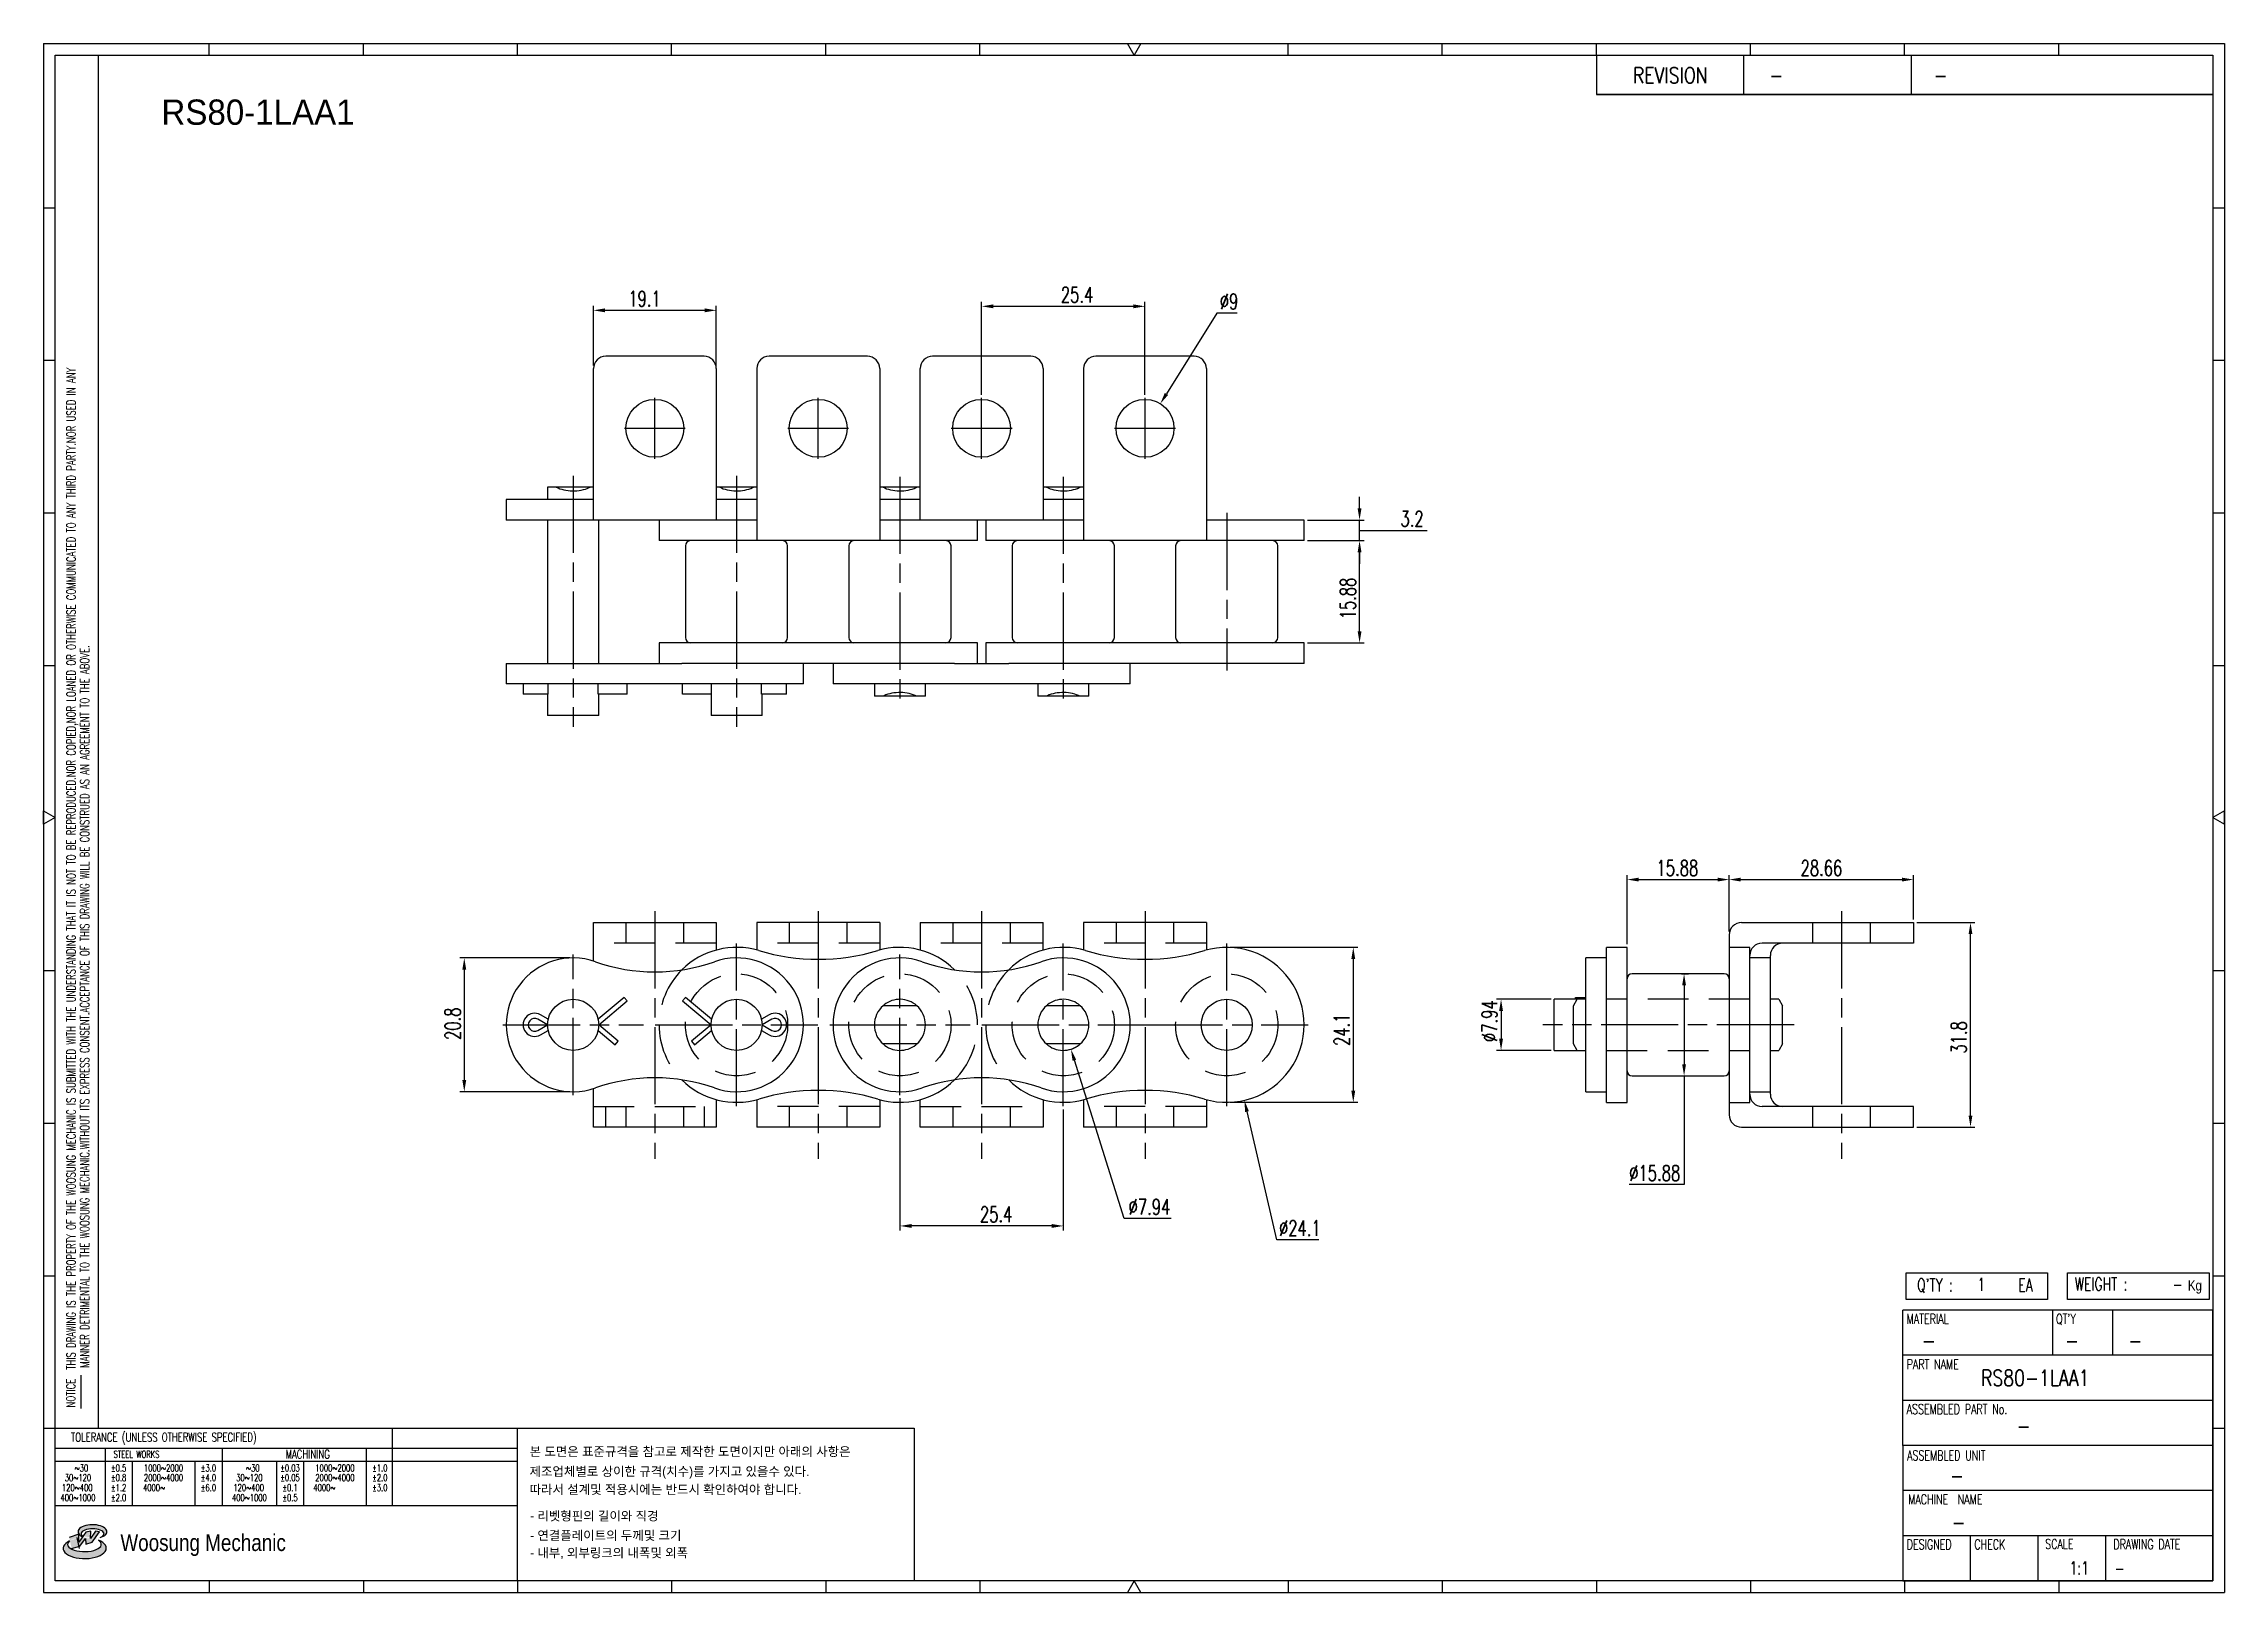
# Model space of a CAD drawing. Header units: millimetres. Extents: x 1499 to 1838, y 1925 to 2166.
import ezdxf
from ezdxf.enums import TextEntityAlignment as Align

# ---------------------------------------------------------------- set-up
doc = ezdxf.new("R2010")
doc.units = ezdxf.units.MM
doc.linetypes.add('AM_ISO08W050', pattern=[18, 12, -1.5, 3, -1.5])
doc.linetypes.add('HIDDEN', pattern=[9.525, 6.35, -3.175])
doc.layers.add('CL1', color=4, linetype='AM_ISO08W050', lineweight=25)
for name, color, linetype in [('HID-02', 1, 'HIDDEN'), ('S-DIM', 7, 'Continuous'), ('TITLE', 7, 'Continuous'), ('도면레이아웃', 7, 'Continuous')]:
    doc.layers.add(name, color=color, linetype=linetype)
doc.styles.add('HAN', font='ROMANS.shx', dxfattribs={"width": 0.7, "bigfont": 'whgtxt.shx'})
doc.styles.add('HKD_ST2', font='romans.shx', dxfattribs={"width": 0.7, "height": 4, "bigfont": '@extfont2.shx'})
doc.styles.add('HSG', font='SIMPLEX.shx', dxfattribs={"width": 0.7, "bigfont": 'HSG.shx'})
doc.styles.add('MtXpl_', font='Gulim.ttf')
doc.styles.add('SLDTEXTSTYLE4', font='arial.ttf', dxfattribs={"width": 0.8})
doc.styles.get("Standard").update_dxf_attribs({"font": 'arial.ttf'})
doc.dimstyles.new('APP1.0', dxfattribs={"dimtxt": 2.4, "dimasz": 1.8, "dimexe": 0.7, "dimexo": 0.5, "dimgap": 0.6, "dimtad": 1, "dimtoh": 1, "dimrnd": 0.01, "dimzin": 9, "dimdsep": 46, "dimtxsty": 'HSG', "dimcen": 0, "dimclrd": 1, "dimclre": 1, "dimclrt": 256, "dimazin": 2, "dimtp": 1, "dimtm": 1, "dimtfac": 0.5, "dimtofl": 0, "dimtmove": 0, "dimatfit": 3, "dimfxl": 0, "dimtvp": 1, "dimtolj": 2, "dimlwd": -1, "dimlwe": -1, "dimarcsym": 0})

msp = doc.modelspace()

# ---------------------------------------------------------------- texts
at = {"color": 254, "style": 'MtXpl_'}
msp.add_text('RS80-1LAA1', height=3.9333, dxfattribs=at).set_placement((1517.41, 2152.934))
at = {"style": 'HAN', "width": 0.8}
msp.add_text('RS80-1LAA1', height=2.456, dxfattribs=at).set_placement((1800.302, 1956.88))

# ---------------------------------------------------------------- blocks, each defined once
blk = doc.blocks.new('REFGZDFG')
at = {"layer": '도면레이아웃'}
h = blk.add_hatch(color=10, dxfattribs=at)
h.paths.add_polyline_path([(-2.958, 54.547), (-2.947, 54.321), (-2.705, 54.394), (-2.41, 54.81), (-2.567, 54.836), (-2.76, 54.536), (-2.746, 54.828), (-2.954, 54.792), (-3.228, 54.401), (-3.224, 54.712), (-3.603, 54.58), (-3.509, 54.142), (-3.18, 54.233)])
edge = h.paths.add_edge_path()
edge.add_ellipse((-2.688, 54.809), major_axis=(-0.568, 0), ratio=0.487785, start_angle=122.36065, end_angle=403.39574)
edge.add_line((-3.1, 54.619), (-3.092, 54.637))
edge.add_ellipse((-2.685, 54.726), major_axis=(-0.454, 0), ratio=0.444396, start_angle=131.58977, end_angle=386.19408, ccw=False)
edge = h.paths.add_edge_path()
edge.add_ellipse((-2.992, 54.158), major_axis=(-0.851, 0), ratio=0.480113, start_angle=314.67633, end_angle=590.85213)
edge.add_ellipse((-3.004, 54.312), major_axis=(-0.666, 0), ratio=0.43311, start_angle=331.7024, end_angle=574.42495, ccw=False)
at = {"color": 140}
for p, q in [((-4.614, 113.51), (81.404, 113.51)), ((-4.614, 113.51), (-4.614, 52.416)), ((56.632, 113.054), (56.632, 111.501)), ((62.43, 113.054), (62.43, 111.501)), ((69.046, 113.054), (69.046, 111.501)), ((81.404, 113.51), (81.404, 52.416)), ((80.948, 111.501), (56.632, 111.501)), ((56.632, 111.501), (80.948, 111.501)), ((80.948, 111.501), (80.948, 100.888)), ((68.846, 63.974), (68.846, 65.02)), ((68.846, 65.02), (74.432, 65.02)), ((74.432, 65.02), (74.432, 63.974)), ((75.222, 63.974), (75.222, 65.02)), ((75.222, 65.02), (80.808, 65.02)), ((80.808, 65.02), (80.808, 63.974)), ((74.432, 63.974), (68.846, 63.974)), ((80.808, 63.974), (75.222, 63.974)), ((68.724, 58.21), (68.724, 63.547)), ((80.948, 63.547), (68.724, 63.547)), ((74.618, 63.547), (74.618, 61.768)), ((76.99, 63.547), (76.99, 61.768)), ((80.948, 58.21), (80.948, 63.547)), ((80.948, 61.768), (68.724, 61.768)), ((80.948, 59.989), (68.724, 59.989)), ((68.724, 58.21), (68.724, 52.872)), ((80.948, 58.21), (68.724, 58.21)), ((80.948, 52.872), (80.948, 58.21)), ((80.948, 56.43), (68.724, 56.43)), ((80.948, 54.651), (68.724, 54.651)), ((71.393, 52.872), (71.393, 54.651)), ((74.062, 52.872), (74.062, 54.651)), ((76.731, 52.872), (76.731, 54.651)), ((68.724, 52.872), (80.948, 52.872)), ((-4.614, 52.416), (81.404, 52.416))]:
    blk.add_line(p, q, dxfattribs=at)
at = {"color": 2}
for p, q in [((-2.45, 58.89), (-2.45, 113.054)), ((-4.158, 58.89), (14.079, 58.89)), ((9.14, 58.89), (9.14, 55.84)), ((14.079, 52.872), (14.079, 58.89)), ((-4.158, 58.099), (14.079, 58.099)), ((-2.192, 58.099), (-2.192, 55.84)), ((2.422, 58.113), (2.422, 55.84)), ((8.11, 58.099), (8.11, 55.84)), ((-4.158, 57.59), (14.079, 57.59)), ((-1.119, 57.59), (-1.119, 55.84)), ((1.349, 57.59), (1.349, 55.84)), ((4.569, 57.59), (4.569, 55.84)), ((5.642, 57.604), (5.642, 55.84)), ((-4.158, 55.84), (14.079, 55.84))]:
    blk.add_line(p, q, dxfattribs=at)
for p, q in [((14.079, 113.054), (14.079, 113.51)), ((20.158, 113.054), (20.158, 113.51)), ((26.237, 113.054), (26.237, 113.51)), ((32.316, 113.054), (32.316, 113.51)), ((44.474, 113.054), (44.474, 113.51)), ((50.553, 113.054), (50.553, 113.51)), ((56.632, 113.054), (56.632, 113.51)), ((62.711, 113.054), (62.711, 113.51)), ((68.79, 113.054), (68.79, 113.51)), ((74.869, 113.054), (74.869, 113.51)), ((-4.614, 107.036), (-4.158, 107.036)), ((80.948, 107.036), (81.404, 107.036)), ((-4.614, 101.018), (-4.158, 101.018)), ((80.948, 101.018), (81.404, 101.018)), ((-4.614, 95), (-4.158, 95)), ((80.948, 95), (81.404, 95)), ((-4.614, 88.981), (-4.158, 88.981)), ((80.948, 88.981), (81.404, 88.981)), ((-4.614, 76.945), (-4.158, 76.945)), ((80.948, 76.945), (81.404, 76.945)), ((-4.614, 70.927), (-4.158, 70.927)), ((80.948, 70.927), (81.404, 70.927)), ((-4.614, 64.908), (-4.158, 64.908)), ((80.948, 64.908), (81.404, 64.908)), ((-3.136, 59.666), (-3.136, 60.983)), ((-4.614, 58.89), (-4.158, 58.89)), ((80.948, 58.89), (81.404, 58.89)), ((1.921, 52.872), (1.921, 52.416)), ((8, 52.872), (8, 52.416)), ((14.079, 52.872), (14.079, 52.416)), ((20.158, 52.872), (20.158, 52.416)), ((26.237, 52.872), (26.237, 52.416)), ((32.316, 52.872), (32.316, 52.416)), ((62.711, 52.872), (62.711, 52.416)), ((68.79, 52.872), (68.79, 52.416)), ((74.869, 52.872), (74.869, 52.416))]:
    blk.add_line(p, q)
at = {"color": 140}
for points in [[(-4.158, 113.054), (80.948, 113.054), (80.948, 52.872), (-4.158, 52.872)], [(14.079, 58.89), (29.726, 58.89), (29.726, 52.872), (14.079, 52.872)]]:
    blk.add_lwpolyline(points, close=True, dxfattribs=at)
for points in [[(38.395, 113.054), (38.132, 113.51), (38.658, 113.51)], [(-4.158, 82.989), (-4.614, 82.726), (-4.614, 83.252)], [(80.948, 82.989), (81.404, 82.726), (81.404, 83.252)], [(38.395, 52.872), (38.132, 52.416), (38.658, 52.416)]]:
    blk.add_lwpolyline(points, close=True)
at = {"layer": '도면레이아웃'}
for p, q in [((-3.224, 54.712), (-3.603, 54.58)), ((-3.509, 54.142), (-3.18, 54.233)), ((-3.3, 54.58), (-3.207, 54.142)), ((-3.3, 54.58), (-3.3, 54.58)), ((-2.954, 54.792), (-3.228, 54.401)), ((-3.228, 54.401), (-3.224, 54.712)), ((-3.18, 54.233), (-2.958, 54.547)), ((-3.092, 54.637), (-3.1, 54.619)), ((-2.958, 54.547), (-2.947, 54.321)), ((-2.746, 54.828), (-2.954, 54.792)), ((-2.947, 54.321), (-2.705, 54.394)), ((-2.567, 54.836), (-2.76, 54.536)), ((-2.76, 54.536), (-2.746, 54.828)), ((-2.705, 54.394), (-2.41, 54.81)), ((-2.41, 54.81), (-2.567, 54.836))]:
    blk.add_line(p, q, dxfattribs=at)
for centre, major_axis, ratio, start_param, end_param in [((-2.688, 54.809), (-0.568, 0), 0.487785, 2.135596, 7.040584), ((-2.992, 54.158), (-0.851, 0), 0.480113, 5.492138, 10.312315), ((-3.004, 54.312), (-0.666, 0), 0.43311, 5.789299, 10.025607), ((-2.685, 54.726), (-0.454, 0), 0.444396, 2.296675, 6.740358)]:
    blk.add_ellipse(centre, major_axis=major_axis, ratio=ratio, start_param=start_param, end_param=end_param, dxfattribs=at)
for s, height, style, width, p in [('REVISION', 0.6231, 'HAN', 0.8, (58.077, 111.949)), ('-', 0.623, 'HAN', 0.8, (63.455, 111.949)), ('-', 0.623, 'HAN', 0.8, (69.94, 111.949)), ("Q'TY : ", 0.5094, 'HKD_ST2', 0.7, (69.284, 64.287)), ('1', 0.509, 'HKD_ST2', 0.7, (71.66, 64.311)), ('EA', 0.5094, 'HKD_ST2', 0.7, (73.277, 64.287)), ('WEIGHT : ', 0.5094, 'HKD_ST2', 0.7, (75.501, 64.323)), ('-', 0.623, 'HAN', 0.8, (69.468, 62.037)), ('-', 0.623, 'HAN', 0.8, (75.114, 62.037)), ('-', 0.623, 'HAN', 0.8, (77.618, 62.037)), ('-', 0.623, 'HAN', 0.8, (73.209, 58.664)), ('-', 0.623, 'HAN', 0.8, (70.583, 56.706)), ('-', 0.623, 'HAN', 0.8, (70.645, 54.872)), ('1:1', 0.5094, 'HKD_ST2', 0.7, (75.295, 53.121)), ('-', 0.509, 'HKD_ST2', 0.7, (77.07, 53.109))]:
    blk.add_text(s, height=height, dxfattribs=dict(style=style, width=width)).set_placement(p)
at = {"color": 6, "style": 'HKD_ST2', "width": 0.7}
for s, p in [(' THIS DRAWING IS THE PROPERTY OF THE WOOSUNG MECHANIC IS SUBMITTED WITH THE UNDERSTANDING THAT IT IS NOT TO BE REPRODUCED.NOR COPIED,NOR LOANED OR OTHERWISE COMMUNICATED TO ANY THIRD PARTY.NOR USED IN ANY', (-3.355, 61.029)), ('MANNER DETRIMENTAL TO THE WOOSUNG MECHANIC.WITHOUT ITS EXPRESS CONSENT.ACCEPTANCE OF THIS DRAWING WILL BE CONSTRUED AS AN AGREEMENT TO THE ABOVE.', (-2.82, 61.276))]:
    blk.add_text(s, height=0.350152, rotation=90, dxfattribs=at).set_placement(p)
at = {"style": 'HKD_ST2', "width": 0.7}
blk.add_text('-', height=0.509, dxfattribs=at).set_placement((79.754, 64.323), align=Align.RIGHT)
at = {"color": 254, "style": 'HKD_ST2', "width": 0.7}
for s, height, p in [('MATERIAL', 0.3918, (68.873, 63.399)), ("QT'Y", 0.3918, (74.766, 63.399)), ('PART NAME', 0.3918, (68.873, 61.608)), ('ASSEMBLED PART No.', 0.39184, (68.873, 59.84)), ('ASSEMBLED UNIT', 0.39184, (68.89, 58.014)), ('MACHINE  NAME', 0.39184, (68.935, 56.282)), ('DESIGNED', 0.3918, (68.873, 54.503)), ('CHECK', 0.3918, (71.541, 54.503)), ('SCALE', 0.3918, (74.337, 54.521)), ('DRAWING DATE', 0.39184, (77.026, 54.509))]:
    blk.add_text(s, height=height, dxfattribs=at).set_placement(p, align=Align.TOP_LEFT)
at = {"style": 'HKD_ST2', "width": 0.7}
blk.add_text('NOTICE', height=0.3502, rotation=90, dxfattribs=at).set_placement((-3.367, 59.71))
blk.add_text('TOLERANCE (UNLESS OTHERWISE SPECIFIED)', height=0.35015, dxfattribs=at).set_placement((0.126, 58.538), align=Align.MIDDLE_CENTER)
at = {"color": 4, "style": 'HKD_ST2', "width": 0.7}
for s, height, p in [('STEEL WORKS', 0.28012, (-0.948, 57.865)), ('MACHINING', 0.3502, (5.803, 57.867)), ('%%P0.5', 0.2801, (-1.656, 57.322)), ('%%P0.8', 0.2801, (-1.656, 56.945)), ('%%P3.0', 0.2801, (1.886, 57.322)), ('%%P4.0', 0.2801, (1.886, 56.945)), ('%%P0.03', 0.2801, (5.105, 57.322)), ('%%P0.05', 0.2801, (5.105, 56.945)), ('%%P1.0', 0.2801, (8.647, 57.322)), ('%%P2.0', 0.2801, (8.647, 56.945)), ('%%P1.2', 0.2801, (-1.656, 56.551)), ('%%P2.0', 0.2801, (-1.656, 56.149)), ('%%P6.0', 0.2801, (1.886, 56.551)), ('%%P0.1', 0.2801, (5.105, 56.551)), ('%%P0.5', 0.2801, (5.105, 56.149)), ('%%P3.0', 0.2801, (8.647, 56.551))]:
    blk.add_text(s, height=height, dxfattribs=at).set_placement(p, align=Align.MIDDLE)
at = {"color": 140, "style": 'MtXpl_'}
for s, p in [('본 도면은 표준규격을 참고로 제작한 도면이지만 아래의 사항은', (14.554, 57.794)), ('제조업체별로 상이한 규격(치수)를 가지고 있을수 있다.', (14.554, 57.01)), ('따라서 설계및 적용시에는 반드시 확인하여야 합니다.', (14.554, 56.297)), ('- 리벳형핀의 길이와 직경', (14.574, 55.252)), ('- 연결플레이트의 두께및 크기', (14.574, 54.485)), ('- 내부, 외부링크의 내폭및 외폭', (14.574, 53.798))]:
    blk.add_text(s, height=0.36, dxfattribs=at).set_placement(p)
at = {"color": 4, "style": 'HKD_ST2', "width": 0.7}
for s, height, p in [('30%%126120', 0.2801, (-3.259, 56.945)), ('%%12630', 0.2801, (-3.124, 57.322)), ('2000%%1264000', 0.28012, (0.115, 56.945)), ('1000%%1262000', 0.28012, (0.115, 57.322)), ('30%%126120', 0.2801, (3.502, 56.945)), ('%%12630', 0.2801, (3.637, 57.322)), ('2000%%1264000', 0.28012, (6.876, 56.945)), ('1000%%1262000', 0.28012, (6.876, 57.322)), ('400%%1261000', 0.28012, (-3.259, 56.149)), ('120%%126400', 0.28012, (-3.287, 56.551)), ('4000%%126', 0.2801, (-0.256, 56.551)), ('400%%1261000', 0.28012, (3.502, 56.149)), ('120%%126400', 0.28012, (3.474, 56.551)), ('4000%%126', 0.2801, (6.462, 56.551))]:
    blk.add_text(s, height=height, dxfattribs=at).set_placement(p, align=Align.MIDDLE_CENTER)
at = {"color": 1, "style": 'SLDTEXTSTYLE4', "width": 0.8}
blk.add_text('Woosung Mechanic', height=0.66493, dxfattribs=at).set_placement((-1.585, 54.047))
at = {"layer": 'TITLE', "width": 0.8}
blk.add_text('Kg', height=0.4067, dxfattribs=at).set_placement((79.963, 64.323))
blk = doc.blocks.new('*D4')
at = {"layer": 'Defpoints', "color": 0, "transparency": 16777216}
for p in [(1695.07, 2088.28), (1703.68, 2088.28), (1695.07, 2072.4)]:
    blk.add_point(p, dxfattribs=at)
at = {"layer": 'S-DIM', "color": 1, "transparency": 16777216}
for p, q in [((1695.57, 2088.28), (1704.38, 2088.28)), ((1703.68, 2074.2), (1703.68, 2086.48)), ((1695.57, 2072.4), (1704.38, 2072.4))]:
    blk.add_line(p, q, dxfattribs=at)
for points in [[(1703.38, 2086.48), (1703.98, 2086.48), (1703.68, 2088.28)], [(1703.38, 2074.2), (1703.98, 2074.2), (1703.68, 2072.4)]]:
    blk.add_solid(points, dxfattribs=at)
at = {"layer": 'S-DIM', "transparency": 16777216, "insert": (1701.88, 2079.28), "char_height": 2.4, "attachment_point": 5, "rotation": 90, "style": 'HSG'}
blk.add_mtext('\\A2;15.88', dxfattribs=at)
blk = doc.blocks.new('*D5')
at = {"layer": 'Defpoints', "color": 0, "transparency": 16777216}
for p in [(1695.07, 2091.48), (1703.68, 2091.48), (1695.07, 2088.28)]:
    blk.add_point(p, dxfattribs=at)
at = {"layer": 'S-DIM', "color": 1, "transparency": 16777216}
for p, q in [((1703.68, 2093.28), (1703.68, 2095.08)), ((1695.57, 2091.48), (1704.38, 2091.48)), ((1703.68, 2088.28), (1703.68, 2091.48)), ((1703.68, 2089.88), (1709.48, 2089.88)), ((1709.48, 2089.88), (1714.2, 2089.88)), ((1695.57, 2088.28), (1704.38, 2088.28)), ((1703.68, 2086.48), (1703.68, 2084.68))]:
    blk.add_line(p, q, dxfattribs=at)
for points in [[(1703.38, 2093.28), (1703.98, 2093.28), (1703.68, 2091.48)], [(1703.38, 2086.48), (1703.98, 2086.48), (1703.68, 2088.28)]]:
    blk.add_solid(points, dxfattribs=at)
at = {"layer": 'S-DIM', "transparency": 16777216, "insert": (1711.84, 2091.68), "char_height": 2.4, "attachment_point": 5, "style": 'HSG'}
blk.add_mtext('\\A2;3.2', dxfattribs=at)
blk = doc.blocks.new('*D6')
at = {"layer": 'Defpoints', "color": 0, "transparency": 16777216}
for p in [(1672.7, 2109.56), (1667.94, 2101.93)]:
    blk.add_point(p, dxfattribs=at)
at = {"layer": 'S-DIM', "color": 1, "transparency": 16777216}
for p, q in [((1681.5, 2123.67), (1673.66, 2111.09)), ((1684.66, 2123.67), (1681.5, 2123.67))]:
    blk.add_line(p, q, dxfattribs=at)
blk.add_solid([(1673.4, 2111.25), (1673.91, 2110.93), (1672.7, 2109.56)], dxfattribs=at)
at = {"layer": 'S-DIM', "transparency": 16777216, "insert": (1683.38, 2125.47), "char_height": 2.4, "attachment_point": 5, "style": 'HSG'}
blk.add_mtext('\\A2;∅9', dxfattribs=at)
blk = doc.blocks.new('*D7')
at = {"layer": 'Defpoints', "color": 0, "transparency": 16777216}
for p in [(1644.92, 2124.71), (1644.92, 2110.47), (1670.32, 2110.47)]:
    blk.add_point(p, dxfattribs=at)
at = {"layer": 'S-DIM', "color": 1, "transparency": 16777216}
for p, q in [((1644.92, 2110.97), (1644.92, 2125.41)), ((1668.52, 2124.71), (1646.72, 2124.71)), ((1670.32, 2110.97), (1670.32, 2125.41))]:
    blk.add_line(p, q, dxfattribs=at)
for points in [[(1646.72, 2125.01), (1646.72, 2124.41), (1644.92, 2124.71)], [(1668.52, 2125.01), (1668.52, 2124.41), (1670.32, 2124.71)]]:
    blk.add_solid(points, dxfattribs=at)
at = {"layer": 'S-DIM', "transparency": 16777216, "insert": (1659.76, 2126.51), "char_height": 2.4, "attachment_point": 5, "style": 'HSG'}
blk.add_mtext('\\A2;25.4', dxfattribs=at)
blk = doc.blocks.new('*D8')
at = {"layer": 'Defpoints', "color": 0, "transparency": 16777216}
for p in [(1603.67, 2124.09), (1584.57, 2115.03), (1603.67, 2115.03)]:
    blk.add_point(p, dxfattribs=at)
at = {"layer": 'S-DIM', "color": 1, "transparency": 16777216}
for p, q in [((1584.57, 2115.53), (1584.57, 2124.79)), ((1586.37, 2124.09), (1601.87, 2124.09)), ((1603.67, 2115.53), (1603.67, 2124.79))]:
    blk.add_line(p, q, dxfattribs=at)
for points in [[(1586.37, 2124.39), (1586.37, 2123.79), (1584.57, 2124.09)], [(1601.87, 2124.39), (1601.87, 2123.79), (1603.67, 2124.09)]]:
    blk.add_solid(points, dxfattribs=at)
at = {"layer": 'S-DIM', "transparency": 16777216, "insert": (1592.51, 2125.89), "char_height": 2.4, "attachment_point": 5, "style": 'HSG'}
blk.add_mtext('\\A2;19.1', dxfattribs=at)
blk = doc.blocks.new('*D9')
at = {"layer": 'Defpoints', "color": 0, "transparency": 16777216}
for p in [(1789.81, 2028.9), (1798.66, 2028.9), (1789.81, 1997.1)]:
    blk.add_point(p, dxfattribs=at)
at = {"layer": 'S-DIM', "color": 1, "transparency": 16777216}
for p, q in [((1790.31, 2028.9), (1799.36, 2028.9)), ((1798.66, 1998.9), (1798.66, 2027.1)), ((1790.31, 1997.1), (1799.36, 1997.1))]:
    blk.add_line(p, q, dxfattribs=at)
for points in [[(1798.36, 2027.1), (1798.96, 2027.1), (1798.66, 2028.9)], [(1798.36, 1998.9), (1798.96, 1998.9), (1798.66, 1997.1)]]:
    blk.add_solid(points, dxfattribs=at)
at = {"layer": 'S-DIM', "transparency": 16777216, "insert": (1796.86, 2011.04), "char_height": 2.4, "attachment_point": 5, "rotation": 90, "style": 'HSG'}
blk.add_mtext('\\A2;31.8', dxfattribs=at)
blk = doc.blocks.new('*D10')
at = {"layer": 'Defpoints', "color": 0, "transparency": 16777216}
for p in [(1761.15, 2035.58), (1745.27, 2025.05), (1761.15, 2026.99)]:
    blk.add_point(p, dxfattribs=at)
at = {"layer": 'S-DIM', "color": 1, "transparency": 16777216}
for p, q in [((1745.27, 2025.55), (1745.27, 2036.28)), ((1747.07, 2035.58), (1759.35, 2035.58)), ((1761.15, 2027.49), (1761.15, 2036.28))]:
    blk.add_line(p, q, dxfattribs=at)
for points in [[(1747.07, 2035.88), (1747.07, 2035.28), (1745.27, 2035.58)], [(1759.35, 2035.88), (1759.35, 2035.28), (1761.15, 2035.58)]]:
    blk.add_solid(points, dxfattribs=at)
at = {"layer": 'S-DIM', "transparency": 16777216, "insert": (1753.09, 2037.38), "char_height": 2.4, "attachment_point": 5, "style": 'HSG'}
blk.add_mtext('\\A2;15.88', dxfattribs=at)
blk = doc.blocks.new('*D11')
at = {"layer": 'Defpoints', "color": 0, "transparency": 16777216}
for p in [(1789.81, 2035.58), (1789.81, 2028.9), (1761.15, 2026.99)]:
    blk.add_point(p, dxfattribs=at)
at = {"layer": 'S-DIM', "color": 1, "transparency": 16777216}
for p, q in [((1761.15, 2027.49), (1761.15, 2036.28)), ((1762.95, 2035.58), (1788.01, 2035.58)), ((1789.81, 2029.4), (1789.81, 2036.28))]:
    blk.add_line(p, q, dxfattribs=at)
for points in [[(1762.95, 2035.88), (1762.95, 2035.28), (1761.15, 2035.58)], [(1788.01, 2035.88), (1788.01, 2035.28), (1789.81, 2035.58)]]:
    blk.add_solid(points, dxfattribs=at)
at = {"layer": 'S-DIM', "transparency": 16777216, "insert": (1775.48, 2037.38), "char_height": 2.4, "attachment_point": 5, "style": 'HSG'}
blk.add_mtext('\\A2;28.66', dxfattribs=at)
blk = doc.blocks.new('*D12')
at = {"layer": 'Defpoints', "color": 0, "transparency": 16777216}
for p in [(1753.21, 2020.94), (1753.21, 2005.06), (1754.13, 2005.06)]:
    blk.add_point(p, dxfattribs=at)
at = {"layer": 'S-DIM', "color": 1, "transparency": 16777216}
for p, q in [((1753.71, 2020.94), (1754.83, 2020.94)), ((1754.13, 2019.14), (1754.13, 2006.86)), ((1753.71, 2005.06), (1754.83, 2005.06)), ((1754.13, 2005.06), (1754.13, 1988.15)), ((1754.13, 1988.15), (1745.61, 1988.15))]:
    blk.add_line(p, q, dxfattribs=at)
for points in [[(1753.83, 2019.14), (1754.43, 2019.14), (1754.13, 2020.94)], [(1753.83, 2006.86), (1754.43, 2006.86), (1754.13, 2005.06)]]:
    blk.add_solid(points, dxfattribs=at)
at = {"layer": 'S-DIM', "transparency": 16777216, "insert": (1749.57, 1989.95), "char_height": 2.4, "attachment_point": 5, "style": 'HSG'}
blk.add_mtext('\\A2;%%c15.88', dxfattribs=at)
blk = doc.blocks.new('*D13')
at = {"layer": 'Defpoints', "color": 0, "transparency": 16777216}
for p in [(1733.96, 2016.97), (1725.68, 2009.03), (1733.96, 2009.03)]:
    blk.add_point(p, dxfattribs=at)
at = {"layer": 'S-DIM', "color": 1, "transparency": 16777216}
for p, q in [((1733.46, 2016.97), (1724.98, 2016.97)), ((1725.68, 2015.17), (1725.68, 2010.83)), ((1733.46, 2009.03), (1724.98, 2009.03))]:
    blk.add_line(p, q, dxfattribs=at)
for points in [[(1725.38, 2015.17), (1725.98, 2015.17), (1725.68, 2016.97)], [(1725.38, 2010.83), (1725.98, 2010.83), (1725.68, 2009.03)]]:
    blk.add_solid(points, dxfattribs=at)
at = {"layer": 'S-DIM', "transparency": 16777216, "insert": (1723.88, 2013.57), "char_height": 2.4, "attachment_point": 5, "rotation": 90, "style": 'HSG'}
blk.add_mtext('\\A2;%%c7.94', dxfattribs=at)
blk = doc.blocks.new('*D14')
at = {"layer": 'Defpoints', "color": 0, "transparency": 16777216}
for p in [(1656.43, 2016.78), (1658.81, 2009.21)]:
    blk.add_point(p, dxfattribs=at)
at = {"layer": 'S-DIM', "color": 1, "transparency": 16777216}
for p, q in [((1667.06, 1982.89), (1659.35, 2007.49)), ((1674.38, 1982.89), (1667.06, 1982.89))]:
    blk.add_line(p, q, dxfattribs=at)
blk.add_arc((1657.62, 2013), 3.97, 277.3057, 304.1935, dxfattribs=at)
blk.add_solid([(1659.63, 2007.58), (1659.06, 2007.4), (1658.81, 2009.21)], dxfattribs=at)
at = {"layer": 'S-DIM', "transparency": 16777216, "insert": (1671.02, 1984.69), "char_height": 2.4, "attachment_point": 5, "style": 'HSG'}
blk.add_mtext('\\A2;∅7.94', dxfattribs=at)
blk = doc.blocks.new('*D15')
at = {"layer": 'Defpoints', "color": 0, "transparency": 16777216}
for p in [(1680.28, 2024.73), (1685.77, 2001.26)]:
    blk.add_point(p, dxfattribs=at)
at = {"layer": 'S-DIM', "color": 1, "transparency": 16777216}
for p, q in [((1690.84, 1979.59), (1686.18, 1999.51)), ((1697.36, 1979.59), (1690.84, 1979.59))]:
    blk.add_line(p, q, dxfattribs=at)
blk.add_solid([(1686.47, 1999.58), (1685.89, 1999.44), (1685.77, 2001.26)], dxfattribs=at)
at = {"layer": 'S-DIM', "transparency": 16777216, "insert": (1694.4, 1981.39), "char_height": 2.4, "attachment_point": 5, "style": 'HSG'}
blk.add_mtext('\\A2;∅24.1', dxfattribs=at)
blk = doc.blocks.new('*D16')
at = {"layer": 'Defpoints', "color": 0, "transparency": 16777216}
for p in [(1683.02, 2025.05), (1683.02, 2000.95), (1702.7, 2000.95)]:
    blk.add_point(p, dxfattribs=at)
at = {"layer": 'S-DIM', "color": 1, "transparency": 16777216}
for p, q in [((1683.52, 2025.05), (1703.4, 2025.05)), ((1702.7, 2023.25), (1702.7, 2002.75)), ((1683.52, 2000.95), (1703.4, 2000.95))]:
    blk.add_line(p, q, dxfattribs=at)
for points in [[(1702.4, 2023.25), (1703, 2023.25), (1702.7, 2025.05)], [(1702.4, 2002.75), (1703, 2002.75), (1702.7, 2000.95)]]:
    blk.add_solid(points, dxfattribs=at)
at = {"layer": 'S-DIM', "transparency": 16777216, "insert": (1700.9, 2012.23), "char_height": 2.4, "attachment_point": 5, "rotation": 90, "style": 'HSG'}
blk.add_mtext('\\A2;24.1', dxfattribs=at)
blk = doc.blocks.new('*D17')
at = {"layer": 'Defpoints', "color": 0, "transparency": 16777216}
for p in [(1581.42, 2023.4), (1564.49, 2002.6), (1581.42, 2002.6)]:
    blk.add_point(p, dxfattribs=at)
at = {"layer": 'S-DIM', "color": 1, "transparency": 16777216}
for p, q in [((1580.92, 2023.4), (1563.79, 2023.4)), ((1564.49, 2021.6), (1564.49, 2004.4)), ((1580.92, 2002.6), (1563.79, 2002.6))]:
    blk.add_line(p, q, dxfattribs=at)
for points in [[(1564.19, 2021.6), (1564.79, 2021.6), (1564.49, 2023.4)], [(1564.19, 2004.4), (1564.79, 2004.4), (1564.49, 2002.6)]]:
    blk.add_solid(points, dxfattribs=at)
at = {"layer": 'S-DIM', "transparency": 16777216, "insert": (1562.69, 2013.16), "char_height": 2.4, "attachment_point": 5, "rotation": 90, "style": 'HSG'}
blk.add_mtext('\\A2;20.8', dxfattribs=at)
blk = doc.blocks.new('*D18')
at = {"layer": 'Defpoints', "color": 0, "transparency": 16777216}
for p in [(1632.22, 2002.08), (1657.62, 2000.34), (1632.22, 1981.73)]:
    blk.add_point(p, dxfattribs=at)
at = {"layer": 'S-DIM', "color": 1, "transparency": 16777216}
for p, q in [((1632.22, 2001.58), (1632.22, 1981.03)), ((1657.62, 1999.84), (1657.62, 1981.03)), ((1655.82, 1981.73), (1634.02, 1981.73))]:
    blk.add_line(p, q, dxfattribs=at)
for points in [[(1634.02, 1982.03), (1634.02, 1981.43), (1632.22, 1981.73)], [(1655.82, 1982.03), (1655.82, 1981.43), (1657.62, 1981.73)]]:
    blk.add_solid(points, dxfattribs=at)
at = {"layer": 'S-DIM', "transparency": 16777216, "insert": (1647.18, 1983.53), "char_height": 2.4, "attachment_point": 5, "style": 'HSG'}
blk.add_mtext('\\A2;25.4', dxfattribs=at)

# ---------------------------------------------------------------- dimensions: what is measured, and where the dimension line sits
at = {"layer": 'S-DIM'}
for base, p1, p2, picture, middle in [((1603.672, 2124.089), (1584.572, 2115.034), (1603.672, 2115.034), '*D8', (1592.507, 2124.089)), ((1644.922, 2124.711), (1670.322, 2110.469), (1644.922, 2110.469), '*D7', (1659.76, 2124.711)), ((1761.148, 2035.577), (1745.268, 2025.047), (1761.148, 2026.987), '*D10', (1753.088, 2035.577)), ((1632.222, 1981.726), (1657.622, 2000.344), (1632.222, 2002.077), '*D18', (1647.183, 1981.726))]:
    dim = msp.add_linear_dim(base=base, p1=p1, p2=p2, dimstyle='APP1.0', dxfattribs=at)
    dim.commit()
    dim.dimension.update_dxf_attribs({"geometry": picture, "text_midpoint": middle, "dimtype": 160})
for p1, p2, picture, middle in [((1667.942, 2101.925), (1672.703, 2109.563), '*D6', (1683.377, 2123.669)), ((1680.276, 2024.729), (1685.769, 2001.264), '*D15', (1694.404, 1979.586)), ((1656.435, 2016.785), (1658.81, 2009.208), '*D14', (1671.021, 1982.894))]:
    dim = msp.add_diameter_dim_2p(p1=p1, p2=p2, dimstyle='APP1.0', dxfattribs=at)
    dim.commit()
    dim.dimension.update_dxf_attribs({"geometry": picture, "text_midpoint": middle, "dimtype": 163})
dim = msp.add_linear_dim(base=(1703.682, 2091.484), p1=(1695.072, 2088.284), p2=(1695.072, 2091.484), angle=90, dimstyle='APP1.0', override={"dimtmove": 1}, dxfattribs=at)
dim.commit()
dim.dimension.update_dxf_attribs({"geometry": '*D5', "text_midpoint": (1710.082, 2091.684)})
for base, p1, p2, picture, middle in [((1703.682, 2088.284), (1695.072, 2072.404), (1695.072, 2088.284), '*D4', (1703.682, 2079.279)), ((1798.66, 2028.897), (1789.808, 1997.097), (1789.808, 2028.897), '*D9', (1798.66, 2011.04)), ((1702.696, 2000.947), (1683.022, 2025.047), (1683.022, 2000.947), '*D16', (1702.696, 2012.23)), ((1564.491, 2002.597), (1581.422, 2023.397), (1581.422, 2002.597), '*D17', (1564.491, 2013.16))]:
    dim = msp.add_linear_dim(base=base, p1=p1, p2=p2, angle=90, dimstyle='APP1.0', dxfattribs=at)
    dim.commit()
    dim.dimension.update_dxf_attribs({"geometry": picture, "text_midpoint": middle, "dimtype": 160})
dim = msp.add_linear_dim(base=(1789.808, 2035.577), p1=(1761.148, 2026.987), p2=(1789.808, 2028.897), dimstyle='APP1.0', override={"dimtmove": 1}, dxfattribs=at)
dim.commit()
dim.dimension.update_dxf_attribs({"geometry": '*D11', "text_midpoint": (1775.478, 2037.377)})
for base, p1, p2, picture, middle in [((1754.125, 2005.057), (1753.208, 2020.937), (1753.208, 2005.057), '*D12', (1749.565, 1988.153)), ((1725.679, 2009.027), (1733.958, 2016.967), (1733.958, 2009.027), '*D13', (1725.679, 2013.571))]:
    dim = msp.add_linear_dim(base=base, p1=p1, p2=p2, angle=90, text='%%c<>', dimstyle='APP1.0', dxfattribs=at)
    dim.commit()
    dim.dimension.update_dxf_attribs({"geometry": picture, "text_midpoint": middle, "dimtype": 160})

# ---------------------------------------------------------------- linework, layer by layer
for p, q in [((1524.849, 2163.761), (1524.849, 2165.558)), ((1548.809, 2163.761), (1548.809, 2165.558)), ((1601.762, 2116.944), (1586.482, 2116.944)), ((1627.162, 2116.944), (1611.882, 2116.944)), ((1652.562, 2116.944), (1637.282, 2116.944)), ((1677.962, 2116.944), (1662.682, 2116.944)), ((1584.572, 2091.484), (1584.572, 2115.034)), ((1603.672, 2115.034), (1603.672, 2091.484)), ((1609.972, 2115.034), (1609.972, 2088.284)), ((1629.072, 2115.034), (1629.072, 2088.284)), ((1635.372, 2091.484), (1635.372, 2115.034)), ((1654.472, 2115.034), (1654.472, 2091.484)), ((1660.772, 2115.034), (1660.772, 2088.284)), ((1679.872, 2115.034), (1679.872, 2088.284)), ((1577.452, 2096.594), (1577.452, 2094.684)), ((1584.572, 2096.594), (1577.452, 2096.594)), ((1578.797, 2096.594), (1579.066, 2096.469)), ((1579.066, 2096.469), (1579.353, 2096.357)), ((1579.353, 2096.357), (1579.657, 2096.26)), ((1579.657, 2096.26), (1579.973, 2096.179)), ((1579.973, 2096.179), (1580.301, 2096.114)), ((1580.301, 2096.114), (1580.637, 2096.066)), ((1580.637, 2096.066), (1580.979, 2096.035)), ((1580.979, 2096.035), (1581.325, 2096.022)), ((1581.325, 2096.022), (1581.671, 2096.026)), ((1581.671, 2096.026), (1582.015, 2096.047)), ((1582.015, 2096.047), (1582.355, 2096.085)), ((1582.355, 2096.085), (1582.688, 2096.141)), ((1582.688, 2096.141), (1583.011, 2096.213)), ((1583.011, 2096.213), (1583.322, 2096.301)), ((1583.322, 2096.301), (1583.619, 2096.404)), ((1583.619, 2096.404), (1583.899, 2096.522)), ((1583.899, 2096.522), (1584.048, 2096.594)), ((1609.972, 2096.594), (1603.672, 2096.594)), ((1604.197, 2096.594), (1604.466, 2096.469)), ((1604.466, 2096.469), (1604.753, 2096.357)), ((1604.753, 2096.357), (1605.057, 2096.26)), ((1605.057, 2096.26), (1605.373, 2096.179)), ((1605.373, 2096.179), (1605.701, 2096.114)), ((1605.701, 2096.114), (1606.037, 2096.066)), ((1606.037, 2096.066), (1606.379, 2096.035)), ((1606.379, 2096.035), (1606.725, 2096.022)), ((1606.725, 2096.022), (1607.071, 2096.026)), ((1607.071, 2096.026), (1607.415, 2096.047)), ((1607.415, 2096.047), (1607.755, 2096.085)), ((1607.755, 2096.085), (1608.088, 2096.141)), ((1608.088, 2096.141), (1608.411, 2096.213)), ((1608.411, 2096.213), (1608.722, 2096.301)), ((1608.722, 2096.301), (1609.019, 2096.404)), ((1609.019, 2096.404), (1609.299, 2096.522)), ((1609.299, 2096.522), (1609.448, 2096.594)), ((1635.372, 2096.594), (1629.072, 2096.594)), ((1629.597, 2096.594), (1629.866, 2096.469)), ((1629.866, 2096.469), (1630.153, 2096.357)), ((1630.153, 2096.357), (1630.457, 2096.26)), ((1630.457, 2096.26), (1630.773, 2096.179)), ((1630.773, 2096.179), (1631.101, 2096.114)), ((1631.101, 2096.114), (1631.437, 2096.066)), ((1631.437, 2096.066), (1631.779, 2096.035)), ((1631.779, 2096.035), (1632.125, 2096.022)), ((1632.125, 2096.022), (1632.471, 2096.026)), ((1632.471, 2096.026), (1632.815, 2096.047)), ((1632.815, 2096.047), (1633.155, 2096.085)), ((1633.155, 2096.085), (1633.488, 2096.141)), ((1633.488, 2096.141), (1633.811, 2096.213)), ((1633.811, 2096.213), (1634.122, 2096.301)), ((1634.122, 2096.301), (1634.419, 2096.404)), ((1634.419, 2096.404), (1634.699, 2096.522)), ((1634.699, 2096.522), (1634.848, 2096.594)), ((1660.772, 2096.594), (1654.472, 2096.594)), ((1654.997, 2096.594), (1655.266, 2096.469)), ((1655.266, 2096.469), (1655.553, 2096.357)), ((1655.553, 2096.357), (1655.857, 2096.26)), ((1655.857, 2096.26), (1656.173, 2096.179)), ((1656.173, 2096.179), (1656.501, 2096.114)), ((1656.501, 2096.114), (1656.837, 2096.066)), ((1656.837, 2096.066), (1657.179, 2096.035)), ((1657.179, 2096.035), (1657.525, 2096.022)), ((1657.525, 2096.022), (1657.871, 2096.026)), ((1657.871, 2096.026), (1658.215, 2096.047)), ((1658.215, 2096.047), (1658.555, 2096.085)), ((1658.555, 2096.085), (1658.888, 2096.141)), ((1658.888, 2096.141), (1659.211, 2096.213)), ((1659.211, 2096.213), (1659.522, 2096.301)), ((1659.522, 2096.301), (1659.819, 2096.404)), ((1659.819, 2096.404), (1660.099, 2096.522)), ((1660.099, 2096.522), (1660.248, 2096.594)), ((1584.572, 2094.684), (1571.022, 2094.684)), ((1571.022, 2094.684), (1571.022, 2091.484)), ((1609.972, 2094.684), (1603.672, 2094.684)), ((1635.372, 2094.684), (1629.072, 2094.684)), ((1660.772, 2094.684), (1654.472, 2094.684)), ((1603.672, 2091.484), (1571.022, 2091.484)), ((1577.452, 2091.484), (1577.452, 2069.204)), ((1585.392, 2069.204), (1585.392, 2091.484)), ((1594.772, 2091.484), (1594.772, 2088.284)), ((1609.972, 2091.484), (1603.672, 2091.484)), ((1635.372, 2091.484), (1629.072, 2091.484)), ((1654.472, 2091.484), (1635.372, 2091.484)), ((1644.272, 2088.284), (1644.272, 2091.484)), ((1645.572, 2091.484), (1645.572, 2088.284)), ((1660.772, 2091.484), (1654.472, 2091.484)), ((1695.072, 2091.484), (1679.872, 2091.484)), ((1695.072, 2088.284), (1695.072, 2091.484)), ((1644.272, 2088.284), (1594.772, 2088.284)), ((1598.882, 2087.49), (1598.882, 2073.198)), ((1614.762, 2073.198), (1614.762, 2087.49)), ((1624.282, 2087.49), (1624.282, 2073.198)), ((1640.162, 2073.198), (1640.162, 2087.49)), ((1695.072, 2088.284), (1645.572, 2088.284)), ((1649.682, 2087.49), (1649.682, 2073.198)), ((1665.562, 2073.198), (1665.562, 2087.49)), ((1675.082, 2087.49), (1675.082, 2073.198)), ((1690.962, 2073.198), (1690.962, 2087.49)), ((1594.772, 2072.404), (1594.772, 2069.204)), ((1644.272, 2072.404), (1594.772, 2072.404)), ((1644.272, 2069.204), (1644.272, 2072.404)), ((1645.572, 2072.404), (1645.572, 2069.204)), ((1695.072, 2072.404), (1645.572, 2072.404)), ((1695.072, 2069.204), (1695.072, 2072.404)), ((1571.022, 2069.204), (1598.333, 2069.204)), ((1571.022, 2069.204), (1571.022, 2066.004)), ((1640.712, 2069.204), (1598.333, 2069.204)), ((1617.222, 2066.004), (1617.222, 2069.204)), ((1621.822, 2069.204), (1621.822, 2066.004)), ((1640.712, 2069.204), (1649.133, 2069.204)), ((1695.072, 2069.204), (1649.133, 2069.204)), ((1668.022, 2066.004), (1668.022, 2069.204)), ((1617.222, 2066.004), (1571.022, 2066.004)), ((1573.633, 2066.004), (1573.633, 2064.404)), ((1577.546, 2064.404), (1577.546, 2066.004)), ((1585.299, 2064.404), (1585.299, 2066.004)), ((1589.823, 2064.404), (1589.823, 2066.004)), ((1598.422, 2064.404), (1598.422, 2066.004)), ((1602.946, 2064.404), (1602.946, 2066.004)), ((1610.699, 2064.404), (1610.699, 2066.004)), ((1614.612, 2064.404), (1614.612, 2066.004)), ((1668.022, 2066.004), (1621.822, 2066.004)), ((1628.252, 2066.004), (1628.252, 2064.094)), ((1636.192, 2064.094), (1636.192, 2066.004)), ((1653.652, 2066.004), (1653.652, 2064.094)), ((1661.592, 2064.094), (1661.592, 2066.004)), ((1577.546, 2064.404), (1573.633, 2064.404)), ((1577.452, 2064.404), (1577.452, 2061.094)), ((1589.823, 2064.404), (1585.299, 2064.404)), ((1585.392, 2061.094), (1585.392, 2064.404)), ((1602.946, 2064.404), (1598.422, 2064.404)), ((1602.852, 2064.404), (1602.852, 2061.094)), ((1614.612, 2064.404), (1610.699, 2064.404)), ((1610.792, 2061.094), (1610.792, 2064.404)), ((1636.192, 2064.094), (1628.252, 2064.094)), ((1629.746, 2064.167), (1629.597, 2064.094)), ((1630.026, 2064.284), (1629.746, 2064.167)), ((1630.323, 2064.388), (1630.026, 2064.284)), ((1630.634, 2064.476), (1630.323, 2064.388)), ((1630.957, 2064.548), (1630.634, 2064.476)), ((1631.29, 2064.603), (1630.957, 2064.548)), ((1631.629, 2064.641), (1631.29, 2064.603)), ((1631.974, 2064.663), (1631.629, 2064.641)), ((1632.32, 2064.666), (1631.974, 2064.663)), ((1632.666, 2064.653), (1632.32, 2064.666)), ((1633.008, 2064.622), (1632.666, 2064.653)), ((1633.344, 2064.574), (1633.008, 2064.622)), ((1633.672, 2064.509), (1633.344, 2064.574)), ((1633.988, 2064.428), (1633.672, 2064.509)), ((1634.291, 2064.331), (1633.988, 2064.428)), ((1634.579, 2064.22), (1634.291, 2064.331)), ((1634.848, 2064.094), (1634.579, 2064.22)), ((1661.592, 2064.094), (1653.652, 2064.094)), ((1655.146, 2064.167), (1654.997, 2064.094)), ((1655.426, 2064.284), (1655.146, 2064.167)), ((1655.723, 2064.388), (1655.426, 2064.284)), ((1656.034, 2064.476), (1655.723, 2064.388)), ((1656.357, 2064.548), (1656.034, 2064.476)), ((1656.69, 2064.603), (1656.357, 2064.548)), ((1657.029, 2064.641), (1656.69, 2064.603)), ((1657.374, 2064.663), (1657.029, 2064.641)), ((1657.72, 2064.666), (1657.374, 2064.663)), ((1658.066, 2064.653), (1657.72, 2064.666)), ((1658.408, 2064.622), (1658.066, 2064.653)), ((1658.744, 2064.574), (1658.408, 2064.622)), ((1659.072, 2064.509), (1658.744, 2064.574)), ((1659.388, 2064.428), (1659.072, 2064.509)), ((1659.691, 2064.331), (1659.388, 2064.428)), ((1659.979, 2064.22), (1659.691, 2064.331)), ((1660.248, 2064.094), (1659.979, 2064.22)), ((1585.392, 2061.094), (1577.452, 2061.094)), ((1610.792, 2061.094), (1602.852, 2061.094)), ((1584.572, 2022.908), (1584.572, 2028.897)), ((1584.572, 2028.897), (1603.672, 2028.897)), ((1603.672, 2028.897), (1603.672, 2024.628)), ((1609.972, 2028.897), (1609.972, 2024.628)), ((1629.072, 2028.897), (1609.972, 2028.897)), ((1629.072, 2028.897), (1629.072, 2024.628)), ((1635.372, 2028.897), (1635.372, 2024.628)), ((1635.372, 2028.897), (1654.472, 2028.897)), ((1654.472, 2024.628), (1654.472, 2028.897)), ((1660.772, 2028.897), (1660.772, 2024.628)), ((1679.872, 2028.897), (1660.772, 2028.897)), ((1679.872, 2028.897), (1679.872, 2024.628)), ((1763.058, 2028.897), (1789.808, 2028.897)), ((1789.808, 2028.897), (1789.808, 2025.697)), ((1745.268, 2025.047), (1742.068, 2025.047)), ((1742.068, 2000.947), (1742.068, 2025.047)), ((1745.268, 2000.947), (1745.268, 2025.047)), ((1761.148, 2026.987), (1761.148, 1999.007)), ((1764.348, 2025.047), (1761.148, 2025.047)), ((1764.348, 2000.947), (1764.348, 2025.047)), ((1789.808, 2025.697), (1766.258, 2025.697)), ((1742.068, 2023.397), (1738.868, 2023.397)), ((1738.868, 2002.597), (1738.868, 2023.397)), ((1760.354, 2020.937), (1746.062, 2020.937)), ((1767.548, 2023.397), (1764.348, 2023.397)), ((1767.548, 2002.207), (1767.548, 2023.787)), ((1577.546, 2013.854), (1576.332, 2014.555)), ((1589.362, 2017.263), (1585.299, 2013.854)), ((1585.392, 2012.997), (1589.823, 2016.714)), ((1589.823, 2016.714), (1589.362, 2017.263)), ((1598.883, 2017.263), (1598.422, 2016.714)), ((1598.422, 2016.714), (1602.852, 2012.997)), ((1602.946, 2013.854), (1598.883, 2017.263)), ((1611.913, 2014.555), (1610.699, 2013.854)), ((1634.848, 2015.974), (1629.597, 2015.974)), ((1660.248, 2015.974), (1654.997, 2015.974)), ((1733.958, 2009.027), (1733.958, 2016.967)), ((1737.531, 2016.967), (1733.958, 2016.967)), ((1736.958, 2015.974), (1737.531, 2016.967)), ((1736.958, 2010.019), (1736.958, 2015.974)), ((1737.268, 2017.263), (1738.868, 2017.263)), ((1737.268, 2016.967), (1737.268, 2017.263)), ((1738.868, 2016.967), (1737.531, 2016.967)), ((1768.885, 2016.967), (1767.548, 2016.967)), ((1768.885, 2016.967), (1769.458, 2015.974)), ((1769.458, 2010.019), (1769.458, 2015.974)), ((1577.429, 2012.997), (1575.931, 2013.861)), ((1575.931, 2012.132), (1577.429, 2012.997)), ((1576.332, 2011.438), (1577.546, 2012.139)), ((1585.299, 2012.139), (1587.968, 2009.9)), ((1588.429, 2010.449), (1585.392, 2012.997)), ((1602.852, 2012.997), (1599.816, 2010.449)), ((1600.277, 2009.9), (1602.946, 2012.139)), ((1610.699, 2012.139), (1611.913, 2011.438)), ((1612.314, 2013.861), (1610.816, 2012.997)), ((1610.816, 2012.997), (1612.314, 2012.132)), ((1587.968, 2009.9), (1588.429, 2010.449)), ((1599.816, 2010.449), (1600.277, 2009.9)), ((1634.848, 2010.019), (1629.597, 2010.019)), ((1660.248, 2010.019), (1654.997, 2010.019)), ((1733.958, 2009.027), (1737.531, 2009.027)), ((1737.531, 2009.027), (1736.958, 2010.019)), ((1737.531, 2009.027), (1738.868, 2009.027)), ((1767.548, 2009.027), (1768.885, 2009.027)), ((1769.458, 2010.019), (1768.885, 2009.027)), ((1746.062, 2005.057), (1760.354, 2005.057)), ((1584.572, 1997.097), (1584.572, 2003.085)), ((1603.672, 2001.366), (1603.672, 1997.097)), ((1609.972, 2001.366), (1609.972, 1997.097)), ((1629.072, 2001.366), (1629.072, 1997.097)), ((1635.372, 1997.097), (1635.372, 2001.366)), ((1654.472, 2001.366), (1654.472, 1997.097)), ((1660.772, 2001.366), (1660.772, 1997.097)), ((1679.872, 2001.366), (1679.872, 1997.097)), ((1738.868, 2002.597), (1742.068, 2002.597)), ((1742.068, 2000.947), (1745.268, 2000.947)), ((1761.148, 2000.947), (1764.348, 2000.947)), ((1764.348, 2002.597), (1767.548, 2002.597)), ((1603.672, 1997.097), (1584.572, 1997.097)), ((1629.072, 1997.097), (1609.972, 1997.097)), ((1654.472, 1997.097), (1635.372, 1997.097)), ((1679.872, 1997.097), (1660.772, 1997.097)), ((1763.058, 1997.097), (1789.808, 1997.097)), ((1789.808, 2000.297), (1766.258, 2000.297)), ((1789.808, 1997.097), (1789.808, 2000.297)), ((1692.572, 1926.553), (1692.572, 1924.756)), ((1716.532, 1926.553), (1716.532, 1924.756)), ((1740.493, 1926.553), (1740.493, 1924.756))]:
    msp.add_line(p, q)
for points in [[(1634.848, 2015.974), (1634.579, 2016.192), (1634.291, 2016.385), (1633.988, 2016.552), (1633.672, 2016.693), (1633.344, 2016.805), (1633.008, 2016.888), (1632.666, 2016.942), (1632.32, 2016.965), (1631.974, 2016.959), (1631.629, 2016.922), (1631.29, 2016.855), (1630.957, 2016.759), (1630.634, 2016.635), (1630.323, 2016.482), (1630.026, 2016.304), (1629.746, 2016.1), (1629.597, 2015.974)], [(1660.248, 2015.974), (1659.979, 2016.192), (1659.691, 2016.385), (1659.388, 2016.552), (1659.072, 2016.693), (1658.744, 2016.805), (1658.408, 2016.888), (1658.066, 2016.942), (1657.72, 2016.965), (1657.374, 2016.959), (1657.029, 2016.922), (1656.69, 2016.855), (1656.357, 2016.759), (1656.034, 2016.635), (1655.723, 2016.482), (1655.426, 2016.304), (1655.146, 2016.1), (1654.997, 2015.974)], [(1629.597, 2010.019), (1629.866, 2009.801), (1630.153, 2009.608), (1630.457, 2009.441), (1630.773, 2009.3), (1631.101, 2009.188), (1631.437, 2009.105), (1631.779, 2009.051), (1632.125, 2009.028), (1632.471, 2009.034), (1632.815, 2009.071), (1633.155, 2009.138), (1633.488, 2009.234), (1633.811, 2009.358), (1634.122, 2009.511), (1634.419, 2009.689), (1634.699, 2009.893), (1634.848, 2010.019)], [(1654.997, 2010.019), (1655.266, 2009.801), (1655.553, 2009.608), (1655.857, 2009.441), (1656.173, 2009.3), (1656.501, 2009.188), (1656.837, 2009.105), (1657.179, 2009.051), (1657.525, 2009.028), (1657.871, 2009.034), (1658.215, 2009.071), (1658.555, 2009.138), (1658.888, 2009.234), (1659.211, 2009.358), (1659.522, 2009.511), (1659.819, 2009.689), (1660.099, 2009.893), (1660.248, 2010.019)]]:
    msp.add_lwpolyline(points)
for centre, radius in [((1594.122, 2105.744), 4.5), ((1619.522, 2105.744), 4.5), ((1644.922, 2105.744), 4.5), ((1670.322, 2105.744), 4.5), ((1581.422, 2012.997), 3.97), ((1606.822, 2012.997), 3.97), ((1683.022, 2012.997), 3.97)]:
    msp.add_circle(centre, radius)
for centre, radius, start, end in [((1586.482, 2115.034), 1.91, 90, 180), ((1601.762, 2115.034), 1.91, 0, 90), ((1611.882, 2115.034), 1.91, 90, 180), ((1627.162, 2115.034), 1.91, 0, 90), ((1637.282, 2115.034), 1.91, 90, 180), ((1652.562, 2115.034), 1.91, 0, 90), ((1662.682, 2115.034), 1.91, 90, 180), ((1677.962, 2115.034), 1.91, 0, 90), ((1599.676, 2087.49), 0.794, 90, 180), ((1613.968, 2087.49), 0.794, 0, 90), ((1625.076, 2087.49), 0.794, 90, 180), ((1639.368, 2087.49), 0.794, 0, 90), ((1650.476, 2087.49), 0.794, 90, 180), ((1664.768, 2087.49), 0.794, 0, 90), ((1675.876, 2087.49), 0.794, 90, 180), ((1690.168, 2087.49), 0.794, 0, 90), ((1599.676, 2073.198), 0.794, 180, 270), ((1613.968, 2073.198), 0.794, 270, 0), ((1625.076, 2073.198), 0.794, 180, 270), ((1639.368, 2073.198), 0.794, 270, 0), ((1650.476, 2073.198), 0.794, 180, 270), ((1664.768, 2073.198), 0.794, 270, 0), ((1675.876, 2073.198), 0.794, 180, 270), ((1690.168, 2073.198), 0.794, 270, 0), ((1763.058, 2026.987), 1.91, 90, 180), ((1606.822, 2012.997), 12.05, 73.39939, 134.79007), ((1619.522, 2055.596), 32.402, 253.39939, 286.60061), ((1632.222, 2012.997), 12.05, 45.20993, 106.60061), ((1657.622, 2012.997), 12.05, 73.39939, 134.79007), ((1670.322, 2055.596), 32.402, 253.39939, 286.60061), ((1683.022, 2012.997), 12.05, 253.39939, 106.60061), ((1766.258, 2023.787), 1.91, 90, 180), ((1769.458, 2023.787), 1.91, 90, 180), ((1581.422, 2012.997), 10.4, 70.62527, 289.37473), ((1594.122, 2049.111), 27.882, 250.62527, 289.37473), ((1606.822, 2012.997), 10.4, 250.62527, 109.37473), ((1632.222, 2012.997), 10.4, 70.62527, 289.37473), ((1644.922, 2049.111), 27.882, 250.62527, 289.37473), ((1657.622, 2012.997), 10.4, 250.62527, 109.37473), ((1746.062, 2020.143), 0.794, 90, 180), ((1760.354, 2020.143), 0.794, 0, 90), ((1575.432, 2012.997), 1.799, 60, 300), ((1575.432, 2012.997), 0.998, 60, 300), ((1612.813, 2012.997), 1.799, 240, 120), ((1612.813, 2012.997), 0.998, 240, 120), ((1632.222, 2012.997), 3.97, 131.40962, 228.59038), ((1632.222, 2012.997), 3.97, 311.40962, 48.59038), ((1657.622, 2012.997), 3.97, 131.40962, 228.59038), ((1657.622, 2012.997), 3.97, 311.40962, 48.59038), ((1594.122, 1976.882), 27.882, 70.62527, 109.37473), ((1606.822, 2012.997), 12.05, 225.20993, 286.60061), ((1632.222, 2012.997), 12.05, 253.39939, 314.79007), ((1644.922, 1976.882), 27.882, 70.62527, 109.37473), ((1657.622, 2012.997), 12.05, 225.20993, 286.60061), ((1746.062, 2005.851), 0.794, 180, 270), ((1760.354, 2005.851), 0.794, 270, 0), ((1619.522, 1970.397), 32.402, 73.39939, 106.60061), ((1670.322, 1970.397), 32.402, 73.39939, 106.60061), ((1766.258, 2002.207), 1.91, 180, 270), ((1769.458, 2002.207), 1.91, 180, 270), ((1763.058, 1999.007), 1.91, 180, 270)]:
    msp.add_arc(centre, radius, start, end)
at = {"layer": 'CL1'}
for p, q in [((1594.122, 2101.019), (1594.122, 2110.469)), ((1619.522, 2101.019), (1619.522, 2110.469)), ((1644.922, 2101.019), (1644.922, 2110.469)), ((1670.322, 2101.019), (1670.322, 2110.469)), ((1589.397, 2105.744), (1598.847, 2105.744)), ((1614.797, 2105.744), (1624.247, 2105.744)), ((1640.197, 2105.744), (1649.647, 2105.744)), ((1665.597, 2105.744), (1675.047, 2105.744)), ((1581.422, 2098.369), (1581.422, 2059.319)), ((1606.822, 2098.369), (1606.822, 2059.319)), ((1632.222, 2098.219), (1632.222, 2062.469)), ((1657.622, 2098.219), (1657.622, 2062.469)), ((1683.022, 2092.598), (1683.022, 2068.09)), ((1594.122, 2030.647), (1594.122, 1992.147)), ((1619.522, 2030.647), (1619.522, 1992.147)), ((1644.922, 2030.647), (1644.922, 1992.147)), ((1670.322, 2030.647), (1670.322, 1992.147)), ((1778.608, 2030.647), (1778.608, 1992.147)), ((1606.822, 2000.344), (1606.822, 2025.649)), ((1657.622, 2000.344), (1657.622, 2025.649)), ((1683.022, 2000.344), (1683.022, 2025.649)), ((1581.422, 2002.077), (1581.422, 2023.917)), ((1632.222, 2002.077), (1632.222, 2023.917)), ((1570.502, 2012.997), (1592.342, 2012.997)), ((1594.17, 2012.997), (1619.475, 2012.997)), ((1621.302, 2012.997), (1643.142, 2012.997)), ((1644.97, 2012.997), (1670.275, 2012.997)), ((1670.37, 2012.997), (1695.675, 2012.997)), ((1771.233, 2012.997), (1732.183, 2012.997))]:
    msp.add_line(p, q, dxfattribs=at)
at = {"layer": 'HID-02'}
for p, q in [((1589.622, 2028.897), (1589.622, 2025.697)), ((1598.622, 2025.697), (1598.622, 2028.897)), ((1615.022, 2028.897), (1615.022, 2025.697)), ((1624.022, 2025.697), (1624.022, 2028.897)), ((1640.422, 2028.897), (1640.422, 2025.697)), ((1649.422, 2025.697), (1649.422, 2028.897)), ((1665.822, 2028.897), (1665.822, 2025.697)), ((1674.822, 2025.697), (1674.822, 2028.897)), ((1774.108, 2028.897), (1774.108, 2025.697)), ((1783.108, 2025.697), (1783.108, 2028.897)), ((1603.672, 2025.697), (1584.572, 2025.697)), ((1629.072, 2025.697), (1609.972, 2025.697)), ((1654.472, 2025.697), (1635.372, 2025.697)), ((1679.872, 2025.697), (1660.772, 2025.697)), ((1764.348, 2016.967), (1742.068, 2016.967)), ((1742.068, 2009.027), (1764.348, 2009.027)), ((1584.572, 2000.297), (1603.672, 2000.297)), ((1586.482, 1997.097), (1586.482, 2000.297)), ((1589.622, 2000.297), (1589.622, 1997.097)), ((1598.622, 1997.097), (1598.622, 2000.297)), ((1601.762, 2000.297), (1601.762, 1997.097)), ((1629.072, 2000.297), (1609.972, 2000.297)), ((1615.022, 2000.297), (1615.022, 1997.097)), ((1624.022, 1997.097), (1624.022, 2000.297)), ((1635.372, 2000.297), (1654.472, 2000.297)), ((1640.422, 2000.297), (1640.422, 1997.097)), ((1649.422, 1997.097), (1649.422, 2000.297)), ((1679.872, 2000.297), (1660.772, 2000.297)), ((1665.822, 2000.297), (1665.822, 1997.097)), ((1674.822, 1997.097), (1674.822, 2000.297)), ((1774.108, 2000.297), (1774.108, 1997.097)), ((1783.108, 1997.097), (1783.108, 2000.297))]:
    msp.add_line(p, q, dxfattribs=at)
for centre in [(1606.822, 2012.997), (1632.222, 2012.997), (1657.622, 2012.997), (1683.022, 2012.997)]:
    msp.add_circle(centre, 7.94, dxfattribs=at)
for centre, start, end in [((1606.822, 2012.997), 134.79007, 225.20993), ((1632.222, 2012.997), 314.79007, 45.20993), ((1657.622, 2012.997), 134.79007, 225.20993)]:
    msp.add_arc(centre, 12.05, start, end, dxfattribs=at)

# ---------------------------------------------------------------- block references
at = {"xscale": 3.94149888, "yscale": 3.94149888, "zscale": 3.94149888}
msp.add_blockref('REFGZDFG', (1517.278, 1718.158), dxfattribs=at)

msp.set_redraw_order([(e.dxf.handle, doc.entitydb.next_handle()) for e in msp.query("TEXT MTEXT ATTDEF DIMENSION ARC_DIMENSION")])  # texts and dimensions are drawn at this point

doc.saveas('drawing.dxf')
